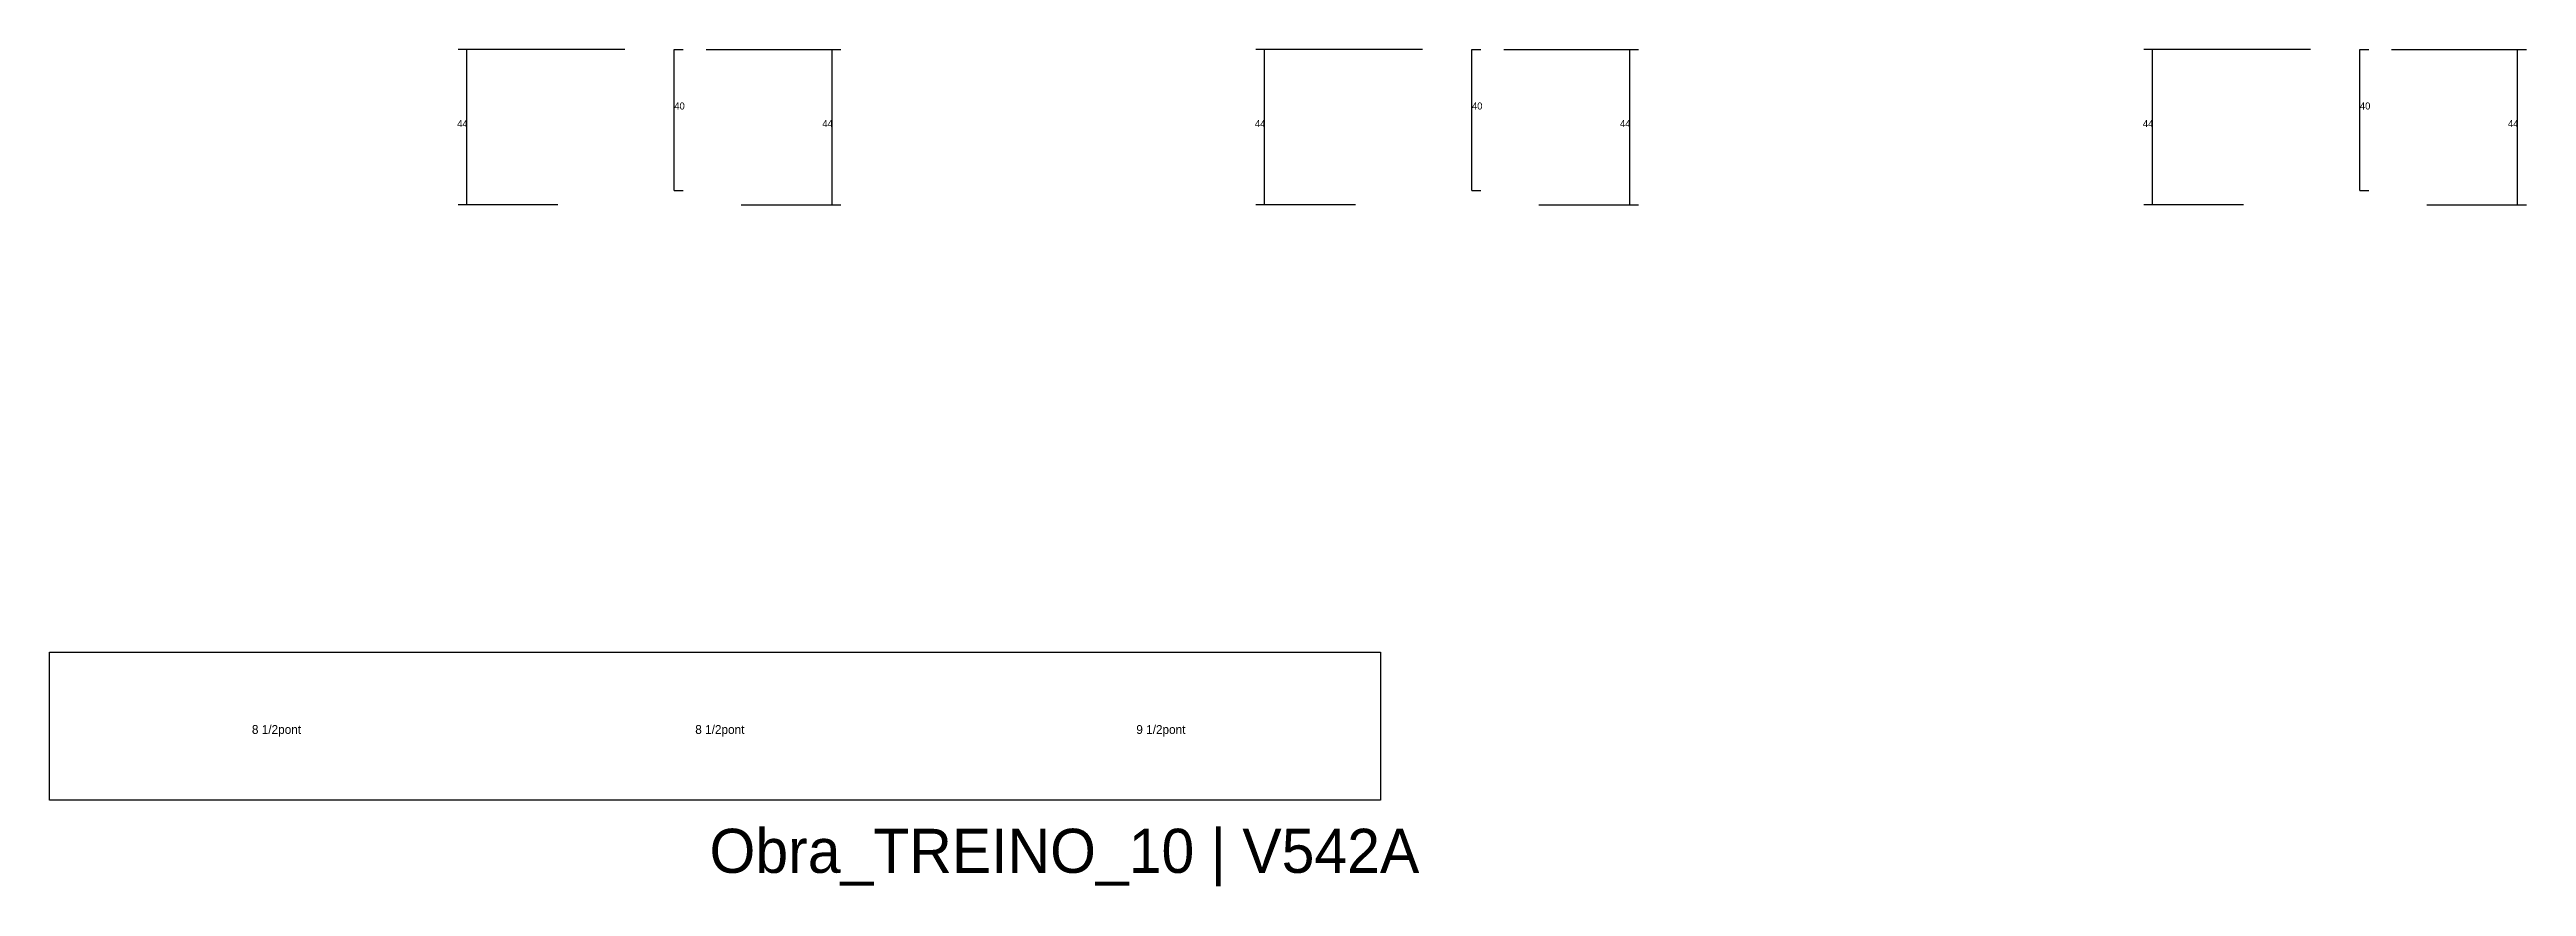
# Model space of a CAD drawing. Header units: metres. Extents: x -2848 to 22762, y -45195 to 1016.
# Drawn here: x 12426 to 13831, y -23218 to -22743 of the extents above; entities that cross this region are included whole.
import ezdxf

# ---------------------------------------------------------------- set-up
doc = ezdxf.new("R2010")
doc.units = ezdxf.units.M
for name, color, linetype in [('COTA', 4, 'Continuous'), ('Cota Seção (2x)', 4, 'Continuous'), ('LABEL_ID', 3, 'Continuous'), ('NOMENCLATURA', 7, 'Continuous'), ('Painéis', 200, 'Continuous')]:
    doc.layers.add(name, color=color, linetype=linetype)

msp = doc.modelspace()

# ---------------------------------------------------------------- texts
at = {"layer": 'COTA'}
for p in [(12656.9, -22787.1), (12864, -22787.1), (13109.4, -22787.1), (13316.5, -22787.1), (13613.1, -22787.1), (13820.2, -22787.1)]:
    msp.add_text('44', height=4, dxfattribs=at).set_placement(p)
at = {"layer": 'Cota Seção (2x)'}
for p in [(12780, -22777.1), (13232.5, -22777.1), (13736.2, -22777.1)]:
    msp.add_text('40', height=4, dxfattribs=at).set_placement(p)
at = {"layer": 'LABEL_ID'}
msp.add_text('Obra_TREINO_10 | V542A', height=25, dxfattribs=at).set_placement((12800, -23210))
at = {"layer": 'NOMENCLATURA'}
for s, p in [('8 1/2pont', (12540.4, -23131.2)), ('8 1/2pont', (12791.9, -23131.2)), ('9 1/2pont', (13042.1, -23131.2))]:
    msp.add_text(s, height=5, dxfattribs=at).set_placement(p)

# ---------------------------------------------------------------- linework, layer by layer
at = {"layer": 'COTA'}
for p, q in [((12752, -22743.1), (12657.4, -22743.1)), ((12662.4, -22831.1), (12662.4, -22743.1)), ((12798, -22743.1), (12874.5, -22743.1)), ((12869.5, -22831.1), (12869.5, -22743.1)), ((13204.5, -22743.1), (13109.9, -22743.1)), ((13114.9, -22831.1), (13114.9, -22743.1)), ((13250.5, -22743.1), (13327, -22743.1)), ((13322, -22831.1), (13322, -22743.1)), ((13708.2, -22743.1), (13613.6, -22743.1)), ((13618.6, -22831.1), (13618.6, -22743.1)), ((13754.2, -22743.1), (13830.7, -22743.1)), ((13825.7, -22831.1), (13825.7, -22743.1)), ((12714, -22831.1), (12657.4, -22831.1)), ((12818, -22831.1), (12874.5, -22831.1)), ((13166.5, -22831.1), (13109.9, -22831.1)), ((13270.5, -22831.1), (13327, -22831.1)), ((13670.2, -22831.1), (13613.6, -22831.1)), ((13774.2, -22831.1), (13830.7, -22831.1))]:
    msp.add_line(p, q, dxfattribs=at)
at = {"layer": 'Cota Seção (2x)'}
for p, q in [((12780, -22823.1), (12780, -22743.1)), ((12780, -22743.1), (12785, -22743.1)), ((13232.5, -22823.1), (13232.5, -22743.1)), ((13232.5, -22743.1), (13237.5, -22743.1)), ((13736.2, -22823.1), (13736.2, -22743.1)), ((13736.2, -22743.1), (13741.2, -22743.1)), ((12780, -22823.1), (12785, -22823.1)), ((13232.5, -22823.1), (13237.5, -22823.1)), ((13736.2, -22823.1), (13741.2, -22823.1))]:
    msp.add_line(p, q, dxfattribs=at)
at = {"layer": 'Painéis'}
msp.add_lwpolyline([(12425.6, -23084.8), (13180.6, -23084.8), (13180.6, -23168.8), (12425.6, -23168.8)], close=True, dxfattribs=at)

msp.set_redraw_order([(e.dxf.handle, doc.entitydb.next_handle()) for e in msp.query("TEXT MTEXT ATTDEF DIMENSION ARC_DIMENSION")])  # texts and dimensions are drawn at this point

doc.saveas('drawing.dxf')
